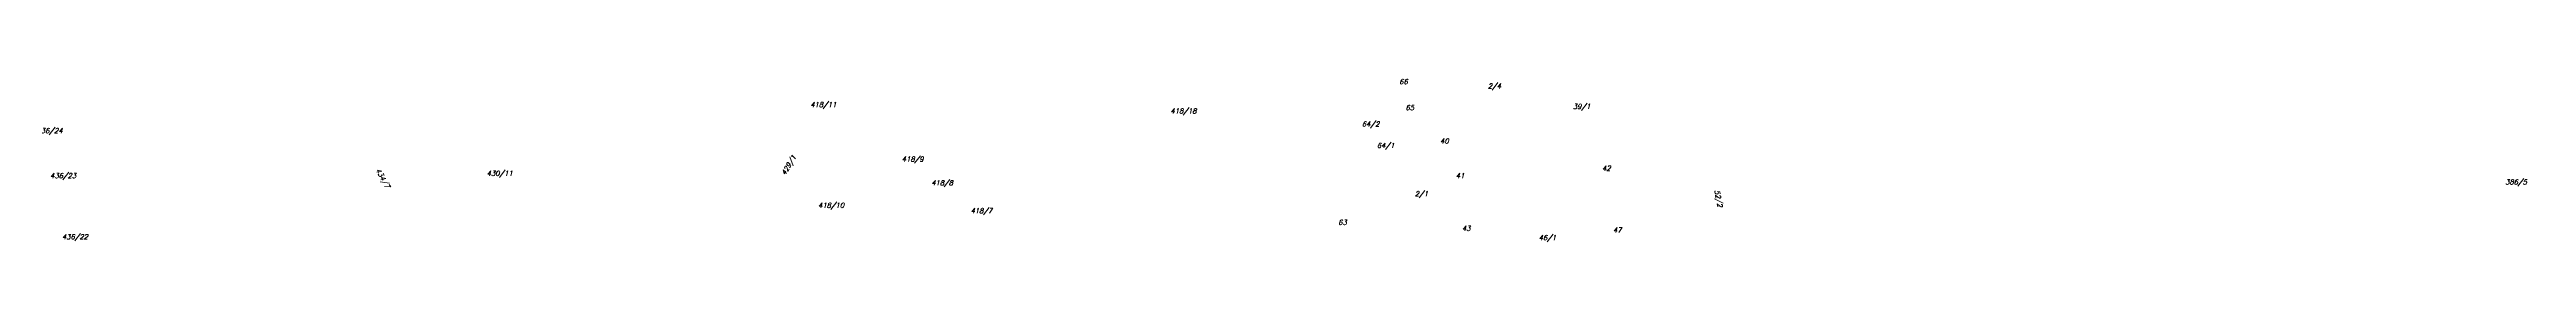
# Model space of a CAD drawing. Header units: millimetres. Extents: x -626413 to -622762, y -1174800 to -1172001.
# Drawn here: x -625412 to -624564, y -1174026 to -1173970 of the extents above; entities that cross this region are included whole.
import ezdxf
from ezdxf.enums import TextEntityAlignment as Align

# ---------------------------------------------------------------- set-up
doc = ezdxf.new("R2010")
doc.units = ezdxf.units.MM
doc.layers.add('Dobrinsko_parcelní čísla', color=7, linetype='Continuous', lineweight=0)
doc.styles.add('Style-ITALICS', font='ITALICS.shx')

msp = doc.modelspace()

# ---------------------------------------------------------------- texts
at = {"layer": 'Dobrinsko_parcelní čísla', "color": 7, "linetype": 'Continuous', "lineweight": 0, "style": 'Style-ITALICS'}
for s, p in [('66', (-624947.34, -1173971.48)), ('418/11', (-625142.97, -1173979.34)), ('65', (-624945.19, -1173980.38)), ('2/4', (-624915.39, -1173972.99)), ('39/1', (-624884.83, -1173980)), ('436/24', (-625407.87, -1173988.29)), ('418/18', (-625019.65, -1173981.53)), ('64/2', (-624957.04, -1173986.03)), ('418/9', (-625113.09, -1173998.08)), ('64/1', (-624951.93, -1173993.4)), ('40', (-624933.3, -1173991.84)), ('436/23', (-625403.21, -1174003.77)), ('430/11', (-625253.76, -1174002.96)), ('418/8', (-625103.01, -1174006.22)), ('41', (-624927.95, -1174003.81)), ('42', (-624877.89, -1174001.21)), ('386/5', (-624564.19, -1174005.91)), ('418/10', (-625140.29, -1174013.93)), ('2/1', (-624940.41, -1174009.98)), ('418/7', (-625089.56, -1174015.83)), ('63', (-624968.24, -1174019.82)), ('43', (-624925.87, -1174021.83)), ('47', (-624874.15, -1174022.43)), ('436/22', (-625399.18, -1174024.77)), ('46/1', (-624896.53, -1174025.06))]:
    msp.add_text(s, height=1.7, dxfattribs=at).set_placement(p, align=Align.RIGHT)
for s, rotation, p in [('429/1', 59, (-625156.64, -1173996.57)), ('434/7', 299, (-625297.13, -1174007.42)), ('52/2', 281, (-624841.18, -1174013.82))]:
    msp.add_text(s, height=1.7, rotation=rotation, dxfattribs=at).set_placement(p, align=Align.RIGHT)

doc.saveas('drawing.dxf')
